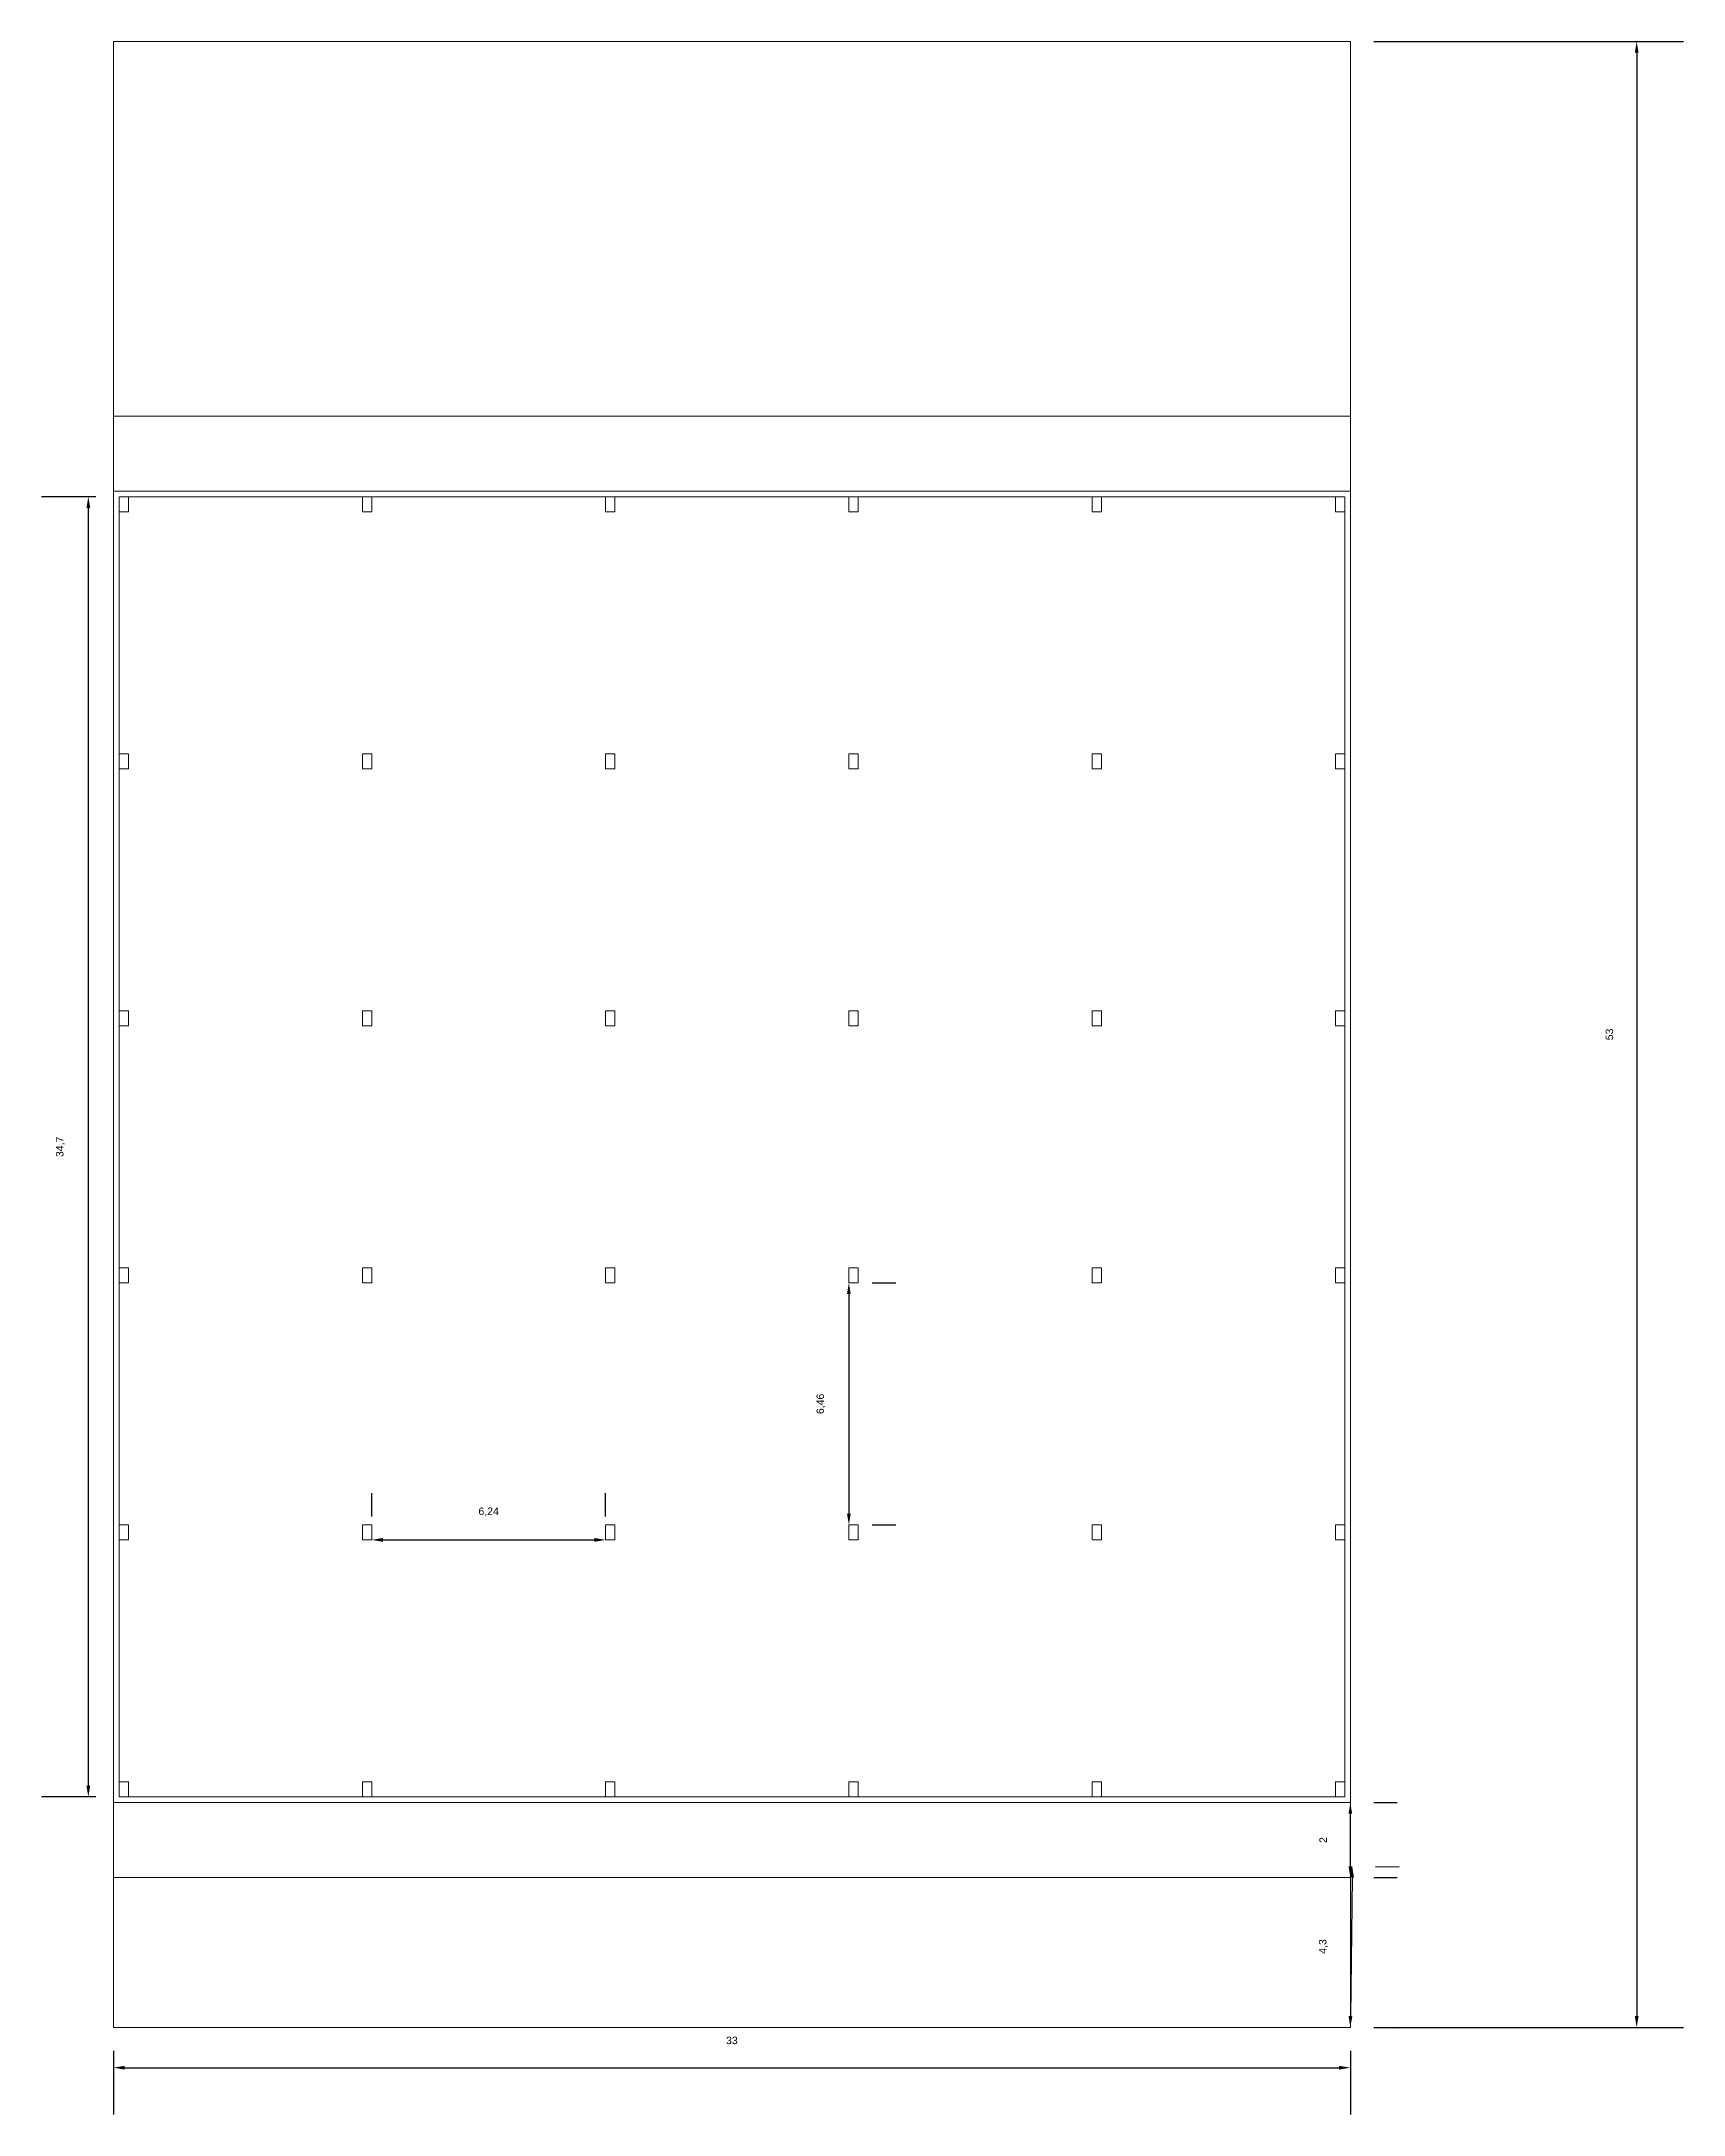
# Model space of a CAD drawing. Header units: millimetres. Extents: x -461 to 1315, y -154 to 152.
# Drawn here: x 458.8 to 502.6, y 22.7 to 78 of the extents above; entities that cross this region are included whole.
import ezdxf

# ---------------------------------------------------------------- set-up
doc = ezdxf.new("R2010")
doc.units = ezdxf.units.MM
for name, color, linetype, lineweight in [('A-AREA', 7, 'Continuous', 5), ('A-FLOR', 252, 'Continuous', 15), ('A-ROOF', 200, 'Continuous', 13), ('A-WALL', 253, 'Continuous', 15), ('S-COLS', 1, 'Continuous', 13)]:
    doc.layers.add(name, color=color, linetype=linetype, lineweight=lineweight)
doc.styles.get("Standard").update_dxf_attribs({"font": 'arial.ttf'})
doc.dimstyles.new('Partes pequeñas', dxfattribs={"dimtxt": 0.2, "dimasz": 0.3, "dimexe": 1.25, "dimexo": 0.625, "dimtad": 1, "dimtxsty": 'Standard', "dimcen": 2.5, "dimclrd": 1, "dimadec": 0, "dimazin": 0, "dimtfac": 1, "dimtmove": 0, "dimatfit": 3, "dimfxl": 1, "dimarcsym": 0})

msp = doc.modelspace()

# ---------------------------------------------------------------- blocks, each defined once
blk = doc.blocks.new('*U10')
at = {"layer": 'S-COLS'}
blk.add_lwpolyline([(-0.125, -0.2), (0.125, -0.2), (0.125, 0.2), (-0.125, 0.2)], close=True, dxfattribs=at)
blk = doc.blocks.new('*U11')
at = {"layer": 'A-FLOR', "color": 0, "linetype": 'ByBlock', "lineweight": -2, "transparency": 16777216}
for p in [(0, 34.3), (6.49, 34.3), (12.98, 34.3), (19.47, 34.3), (25.96, 34.3), (32.45, 34.3), (0, 27.44), (6.49, 27.44), (12.98, 27.44), (19.47, 27.44), (25.96, 27.44), (32.45, 27.44), (0, 20.58), (6.49, 20.58), (12.98, 20.58), (19.47, 20.58), (25.96, 20.58), (32.45, 20.58), (0, 13.72), (6.49, 13.72), (12.98, 13.72), (19.47, 13.72), (25.96, 13.72), (32.45, 13.72), (0, 6.86), (6.49, 6.86), (12.98, 6.86), (19.47, 6.86), (25.96, 6.86), (32.45, 6.86), (0, 0), (6.49, 0), (12.98, 0), (19.47, 0), (25.96, 0), (32.45, 0)]:
    blk.add_blockref('*U10', p, dxfattribs=at)
blk = doc.blocks.new('*D96')
at = {"layer": 'A-AREA', "color": 0, "lineweight": -2, "transparency": 16777216}
for p, q in [((467.633, 38.635), (467.633, 39.26)), ((473.873, 38.635), (473.873, 39.26))]:
    blk.add_line(p, q, dxfattribs=at)
at = {"layer": 'A-AREA', "color": 1, "lineweight": -2, "transparency": 16777216}
blk.add_line((467.933, 38.01), (473.573, 38.01), dxfattribs=at)
at = {"layer": 'A-AREA', "color": 1, "transparency": 16777216}
for points in [[(467.933, 38.06), (467.933, 37.96), (467.633, 38.01)], [(473.573, 38.06), (473.573, 37.96), (473.873, 38.01)]]:
    blk.add_solid(points, dxfattribs=at)
at = {"layer": 'Defpoints', "color": 0, "transparency": 16777216}
for p in [(467.633, 38.01), (473.873, 38.01), (473.873, 38.01)]:
    blk.add_point(p, dxfattribs=at)
at = {"layer": 'A-AREA', "color": 0, "transparency": 16777216, "insert": (470.753, 38.755), "char_height": 0.2, "attachment_point": 5}
blk.add_mtext('6,24', dxfattribs=at)
blk = doc.blocks.new('*D97')
at = {"layer": 'A-AREA', "color": 0, "lineweight": -2, "transparency": 16777216}
for p, q in [((480.988, 44.87), (481.613, 44.87)), ((480.988, 38.41), (481.613, 38.41))]:
    blk.add_line(p, q, dxfattribs=at)
at = {"layer": 'A-AREA', "color": 1, "lineweight": -2, "transparency": 16777216}
blk.add_line((480.363, 44.57), (480.363, 38.71), dxfattribs=at)
at = {"layer": 'A-AREA', "color": 1, "transparency": 16777216}
for points in [[(480.313, 44.57), (480.413, 44.57), (480.363, 44.87)], [(480.313, 38.71), (480.413, 38.71), (480.363, 38.41)]]:
    blk.add_solid(points, dxfattribs=at)
at = {"layer": 'Defpoints', "color": 0, "transparency": 16777216}
for p in [(480.363, 44.87), (480.363, 38.41), (480.363, 38.41)]:
    blk.add_point(p, dxfattribs=at)
at = {"layer": 'A-AREA', "color": 0, "transparency": 16777216, "insert": (479.618, 41.64), "char_height": 0.2, "attachment_point": 5, "rotation": 90}
blk.add_mtext('6,46', dxfattribs=at)
blk = doc.blocks.new('*D98')
at = {"layer": 'A-AREA', "color": 0, "lineweight": -2, "transparency": 16777216}
for p, q in [((460.268, 65.85), (458.822, 65.85)), ((460.268, 31.15), (458.822, 31.15))]:
    blk.add_line(p, q, dxfattribs=at)
at = {"layer": 'A-AREA', "color": 1, "lineweight": -2, "transparency": 16777216}
blk.add_line((460.072, 65.55), (460.072, 31.45), dxfattribs=at)
at = {"layer": 'A-AREA', "color": 1, "transparency": 16777216}
for points in [[(460.022, 65.55), (460.122, 65.55), (460.072, 65.85)], [(460.022, 31.45), (460.122, 31.45), (460.072, 31.15)]]:
    blk.add_solid(points, dxfattribs=at)
at = {"layer": 'Defpoints', "color": 0, "transparency": 16777216}
for p in [(460.893, 65.85), (460.072, 31.15), (460.893, 31.15)]:
    blk.add_point(p, dxfattribs=at)
at = {"layer": 'A-AREA', "color": 0, "transparency": 16777216, "insert": (459.327, 48.5), "char_height": 0.2, "attachment_point": 5, "rotation": 90}
blk.add_mtext('34,7', dxfattribs=at)
blk = doc.blocks.new('*D99')
at = {"layer": 'A-AREA', "color": 0, "lineweight": -2, "transparency": 16777216}
for p, q in [((494.368, 31), (494.993, 31)), ((494.368, 29), (494.993, 29))]:
    blk.add_line(p, q, dxfattribs=at)
at = {"layer": 'A-AREA', "color": 1, "lineweight": -2, "transparency": 16777216}
blk.add_line((493.743, 29.3), (493.743, 30.7), dxfattribs=at)
at = {"layer": 'A-AREA', "color": 1, "transparency": 16777216}
for points in [[(493.693, 30.7), (493.793, 30.7), (493.743, 31)], [(493.693, 29.3), (493.793, 29.3), (493.743, 29)]]:
    blk.add_solid(points, dxfattribs=at)
at = {"layer": 'Defpoints', "color": 0, "transparency": 16777216}
for p in [(493.743, 31), (493.743, 31), (493.743, 29)]:
    blk.add_point(p, dxfattribs=at)
at = {"layer": 'A-AREA', "color": 0, "transparency": 16777216, "insert": (493.018, 30), "char_height": 0.2, "attachment_point": 5, "rotation": 90}
blk.add_mtext('2', dxfattribs=at)
blk = doc.blocks.new('*D100')
at = {"layer": 'A-AREA', "color": 1, "lineweight": -2, "transparency": 16777216}
blk.add_line((493.79, 29), (493.747, 25.3), dxfattribs=at)
at = {"layer": 'A-AREA', "color": 0, "lineweight": -2, "transparency": 16777216}
for p, q in [((494.418, 29.293), (495.043, 29.285)), ((494.368, 24.993), (494.993, 24.985))]:
    blk.add_line(p, q, dxfattribs=at)
at = {"layer": 'A-AREA', "color": 1, "transparency": 16777216}
for points in [[(493.74, 29.001), (493.84, 28.999), (493.793, 29.3)], [(493.697, 25.301), (493.797, 25.299), (493.743, 25)]]:
    blk.add_solid(points, dxfattribs=at)
at = {"layer": 'Defpoints', "color": 0, "transparency": 16777216}
for p in [(493.793, 29.3), (493.743, 25), (493.743, 25)]:
    blk.add_point(p, dxfattribs=at)
at = {"layer": 'A-AREA', "color": 0, "transparency": 16777216, "insert": (493.023, 27.159), "char_height": 0.2, "attachment_point": 5, "rotation": 89.3338}
blk.add_mtext('4,3', dxfattribs=at)
blk = doc.blocks.new('*D101')
at = {"layer": 'A-AREA', "color": 0, "lineweight": -2, "transparency": 16777216}
for p, q in [((494.368, 78), (502.633, 78)), ((494.368, 25), (502.633, 25))]:
    blk.add_line(p, q, dxfattribs=at)
at = {"layer": 'A-AREA', "color": 1, "lineweight": -2, "transparency": 16777216}
blk.add_line((501.383, 77.7), (501.383, 25.3), dxfattribs=at)
at = {"layer": 'A-AREA', "color": 1, "transparency": 16777216}
for points in [[(501.333, 77.7), (501.433, 77.7), (501.383, 78)], [(501.333, 25.3), (501.433, 25.3), (501.383, 25)]]:
    blk.add_solid(points, dxfattribs=at)
at = {"layer": 'Defpoints', "color": 0, "transparency": 16777216}
for p in [(493.743, 78), (493.743, 25), (501.383, 25)]:
    blk.add_point(p, dxfattribs=at)
at = {"layer": 'A-AREA', "color": 0, "transparency": 16777216, "insert": (500.655, 51.5), "char_height": 0.2, "attachment_point": 5, "rotation": 90}
blk.add_mtext('53', dxfattribs=at)
blk = doc.blocks.new('*D102')
at = {"layer": 'A-AREA', "color": 0, "lineweight": -2, "transparency": 16777216}
for p, q in [((460.743, 24.375), (460.743, 22.674)), ((493.743, 24.375), (493.743, 22.674))]:
    blk.add_line(p, q, dxfattribs=at)
at = {"layer": 'A-AREA', "color": 1, "lineweight": -2, "transparency": 16777216}
blk.add_line((461.043, 23.924), (493.443, 23.924), dxfattribs=at)
at = {"layer": 'A-AREA', "color": 1, "transparency": 16777216}
for points in [[(461.043, 23.974), (461.043, 23.874), (460.743, 23.924)], [(493.443, 23.974), (493.443, 23.874), (493.743, 23.924)]]:
    blk.add_solid(points, dxfattribs=at)
at = {"layer": 'Defpoints', "color": 0, "transparency": 16777216}
for p in [(460.743, 25), (493.743, 25), (493.743, 23.924)]:
    blk.add_point(p, dxfattribs=at)
at = {"layer": 'A-AREA', "color": 0, "transparency": 16777216, "insert": (477.243, 24.651), "char_height": 0.2, "attachment_point": 5}
blk.add_mtext('33', dxfattribs=at)

# ---------------------------------------------------------------- dimensions: what is measured, and where the dimension line sits
at = {"layer": 'A-AREA'}
for base, p1, p2, picture, middle in [((501.383, 25), (493.743, 78), (493.743, 25), '*D101', (500.655, 51.5)), ((460.072, 31.15), (460.893, 65.85), (460.893, 31.15), '*D98', (459.327, 48.5)), ((480.363, 38.41), (480.363, 44.87), (480.363, 38.41), '*D97', (479.618, 41.64)), ((493.743, 31), (493.743, 29), (493.743, 31), '*D99', (493.018, 30))]:
    dim = msp.add_linear_dim(base=base, p1=p1, p2=p2, angle=90, dimstyle='Partes pequeñas', dxfattribs=at)
    dim.commit()
    dim.dimension.update_dxf_attribs({"geometry": picture, "text_midpoint": middle})
for base, p1, p2, picture, middle in [((473.873, 38.01), (467.633, 38.01), (473.873, 38.01), '*D96', (470.753, 38.755)), ((493.743, 23.924), (460.743, 25), (493.743, 25), '*D102', (477.243, 24.651))]:
    dim = msp.add_linear_dim(base=base, p1=p1, p2=p2, dimstyle='Partes pequeñas', dxfattribs=at)
    dim.commit()
    dim.dimension.update_dxf_attribs({"geometry": picture, "text_midpoint": middle})
dim = msp.add_aligned_dim(p1=(493.793, 29.3), p2=(493.743, 25), distance=0, dimstyle='Partes pequeñas', dxfattribs=at)
dim.commit()
dim.dimension.update_dxf_attribs({"geometry": '*D100', "text_midpoint": (493.023, 27.159)})

# ---------------------------------------------------------------- linework, layer by layer
at = {"layer": 'A-AREA'}
for p, q in [((460.743, 78), (493.743, 78)), ((460.743, 31), (460.743, 78)), ((493.743, 78), (493.743, 25)), ((460.743, 25), (460.743, 31)), ((493.743, 25), (460.743, 25))]:
    msp.add_line(p, q, dxfattribs=at)
at = {"layer": 'A-ROOF'}
for p, q in [((460.743, 68), (493.743, 68)), ((460.743, 29), (493.743, 29))]:
    msp.add_line(p, q, dxfattribs=at)
at = {"layer": 'A-WALL'}
for p, q in [((460.743, 66), (460.893, 66)), ((493.743, 66), (460.743, 66)), ((493.593, 65.85), (460.893, 65.85)), ((460.893, 65.85), (460.893, 31.15)), ((460.893, 65.85), (460.893, 31.15)), ((460.893, 65.85), (493.593, 65.85)), ((493.593, 31.15), (493.593, 65.85)), ((493.593, 31.15), (493.593, 65.85)), ((493.593, 31), (460.743, 31)), ((469.106, 31.15), (460.893, 31.15)), ((460.893, 31.15), (480.34, 31.15)), ((469.106, 31.15), (493.593, 31.15)), ((483.04, 31.15), (480.49, 31.15)), ((483.04, 31.15), (486.34, 31.15)), ((486.34, 31.15), (493.593, 31.15)), ((493.593, 31.15), (487.593, 31.15)), ((493.743, 31), (493.593, 31))]:
    msp.add_line(p, q, dxfattribs=at)
msp.add_lwpolyline([(460.743, 31), (493.743, 31), (493.743, 66), (460.743, 66)], close=True, dxfattribs=at)

# ---------------------------------------------------------------- block references
at = {"layer": 'A-FLOR'}
msp.add_blockref('*U11', (461.018, 31.35), dxfattribs=at)

msp.set_redraw_order([(e.dxf.handle, doc.entitydb.next_handle()) for e in msp.query("TEXT MTEXT ATTDEF DIMENSION ARC_DIMENSION")])  # texts and dimensions are drawn at this point

doc.saveas('drawing.dxf')
